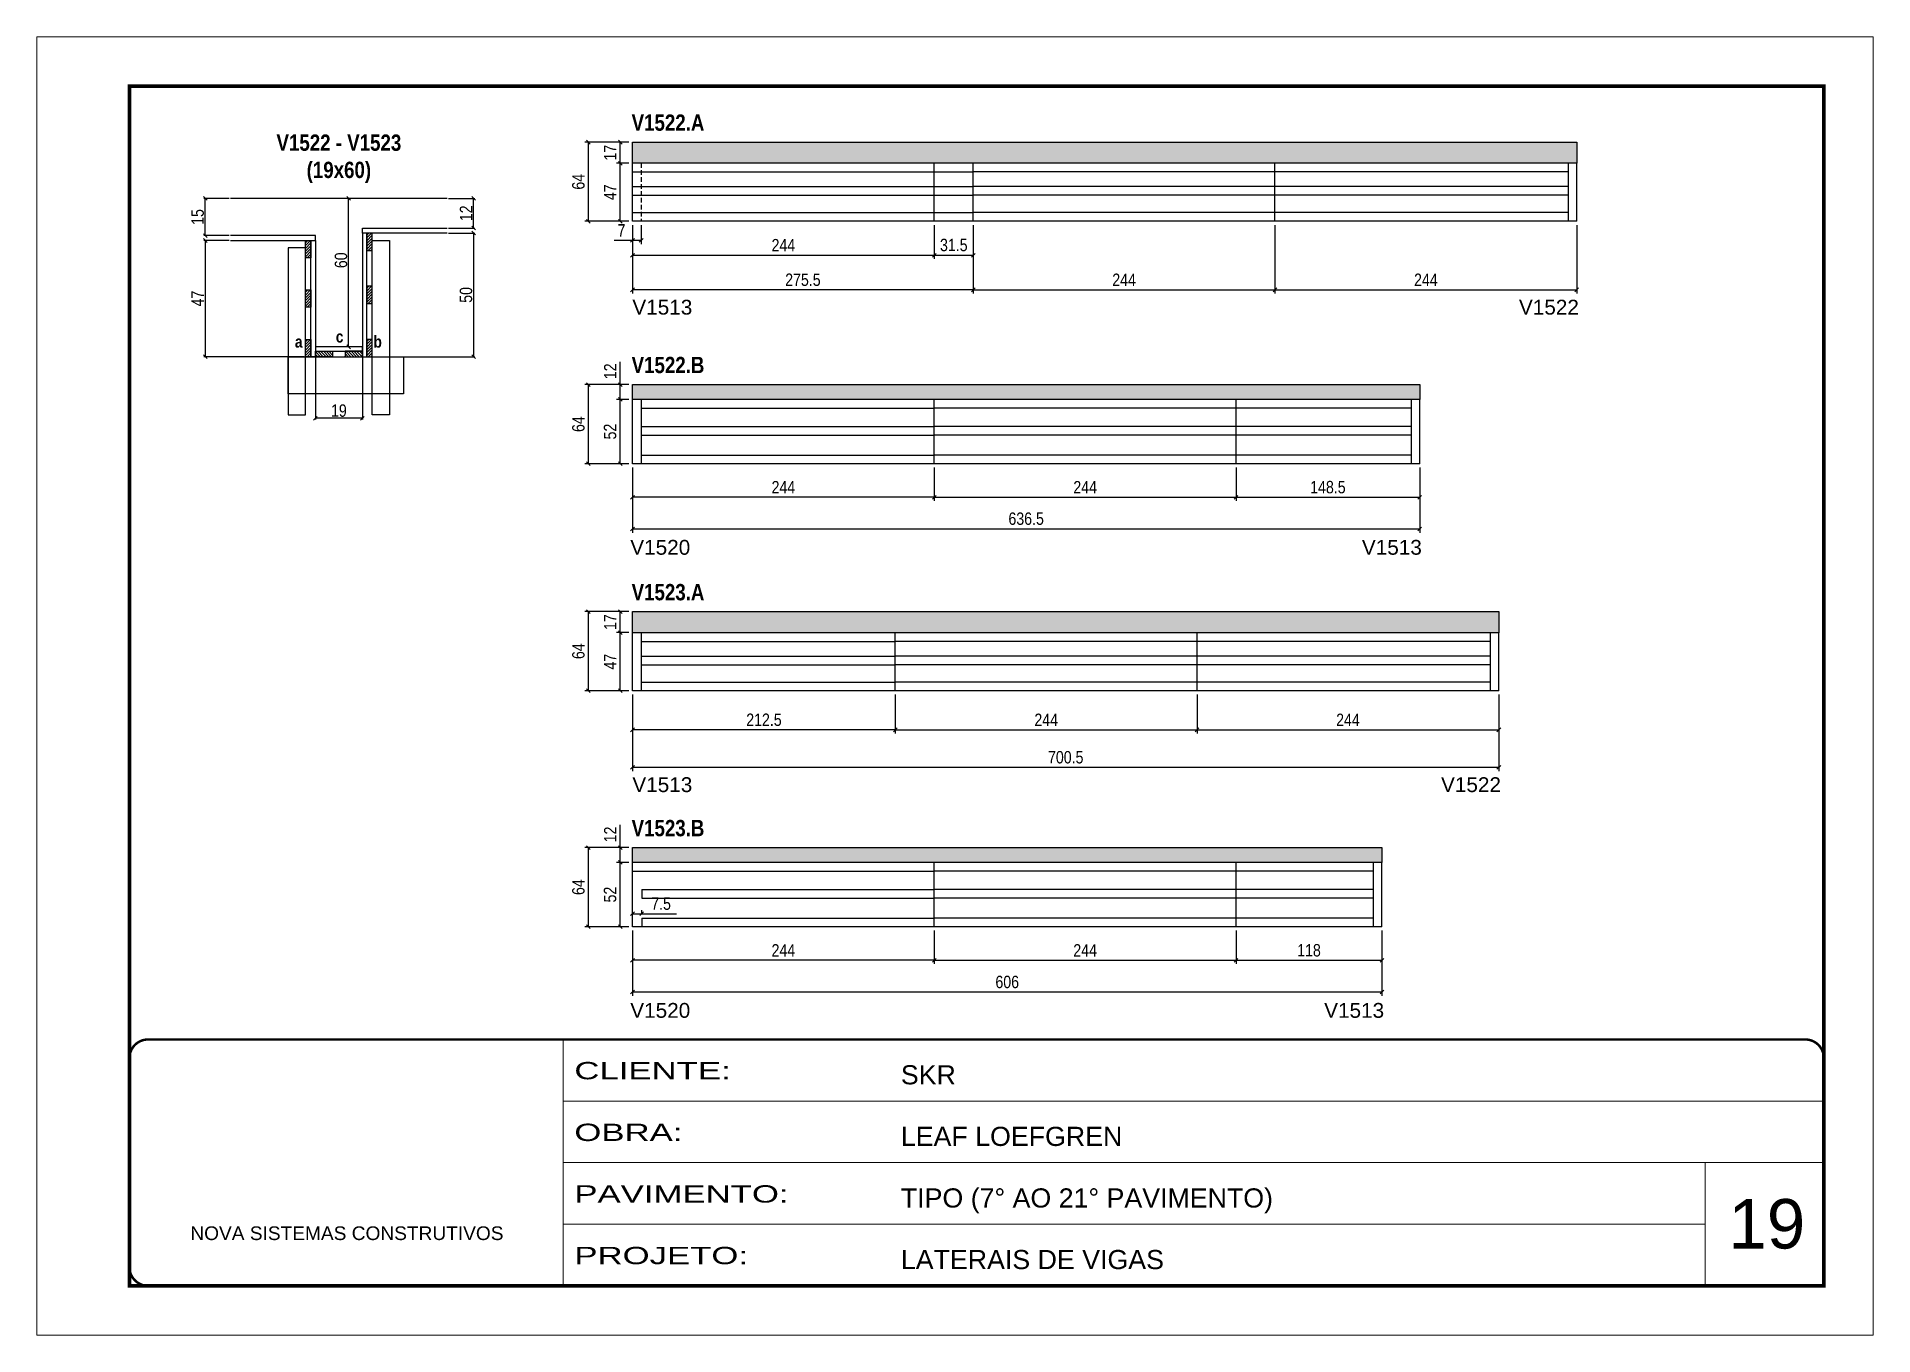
# Model space of a CAD drawing. Extents: x 3309 to 9563, y -2522 to 14608.
# Drawn here: x 6493 to 7978, y 8964 to 10014 of the extents above; entities that cross this region are included whole.
import ezdxf

# ---------------------------------------------------------------- set-up
doc = ezdxf.new("R2010")
doc.units = 0
for name, pattern in [('CONTINUO', [0]), ('DASHED', [0.75, 0.5, -0.25]), ('HIDDEN', [0.375, 0.25, -0.125])]:
    doc.linetypes.add(name, pattern=pattern)
for name, color, linetype in [('5', 5, 'Continuous'), ('COTA', 241, 'Continuous'), ('detalhes', 4, 'Continuous'), ('NOMENCLATURA', 7, 'Continuous'), ('Painéis', 200, 'Continuous'), ('SARR_2.2x7', 40, 'Continuous'), ('SARR_3.5x7', 81, 'Continuous')]:
    doc.layers.add(name, color=color, linetype=linetype)
for name, color, linetype, lineweight in [('CARIMBO', 255, 'Continuous', 9), ('CONCRETO', 251, 'Continuous', 25), ('Folhas', 255, 'Continuous', 9), ('SARRAFO DE PRESSAO', 251, 'DASHED', 9)]:
    doc.layers.add(name, color=color, linetype=linetype, lineweight=lineweight)
doc.styles.add('ARIAL', font='arial.ttf')
doc.styles.add('COTA TECNICA', font='techl___.ttf', dxfattribs={"height": 10})
doc.styles.add('COTA TECNICA 2X', font='techl___.ttf', dxfattribs={"height": 10})
doc.styles.get("Standard").update_dxf_attribs({"font": 'arial.ttf'})
doc.styles.add('TECNICA', font='techb___.ttf', dxfattribs={"height": 10})
doc.styles.add('Tecnologia', font='')
doc.styles.get('Tecnologia').set_extended_font_data('Forgotten Futurist')
doc.dimstyles.new('PAINEL', dxfattribs={"dimtxt": 10, "dimasz": 3, "dimexe": 3, "dimexo": 3, "dimgap": 3, "dimtad": 1, "dimdec": 1, "dimzin": 12, "dimdsep": 46, "dimtxsty": 'COTA TECNICA', "dimblk1": 'OBLIQUE', "dimblk2": 'OBLIQUE', "dimsah": 1, "dimcen": 0.9, "dimclrd": 4, "dimclre": 4, "dimclrt": 240, "dimadec": 1, "dimazin": 3, "dimtfac": 1, "dimtdec": 1, "dimtmove": 0, "dimatfit": 3, "dimfxl": 1, "dimtolj": 1, "dimtzin": 12, "dimarcsym": 0})
doc.dimstyles.new('SECAO', dxfattribs={"dimscale": 0.333333, "dimtxt": 5, "dimasz": 9, "dimexe": 3, "dimexo": 3, "dimgap": 3, "dimtad": 1, "dimdec": 1, "dimlfac": 0.5, "dimzin": 12, "dimdsep": 46, "dimtxsty": 'COTA TECNICA 2X', "dimblk1": 'OBLIQUE', "dimblk2": 'OBLIQUE', "dimsah": 1, "dimcen": 0.9, "dimclrd": 4, "dimclre": 4, "dimclrt": 240, "dimadec": 1, "dimazin": 3, "dimtfac": 1, "dimtdec": 1, "dimtmove": 0, "dimatfit": 3, "dimfxl": 1, "dimtolj": 1, "dimtzin": 12, "dimarcsym": 0})
pattern_1 = [(135, (39953.6903, -113757.353), (-1.122532015, -1.122532015), [])]
pattern_2 = [(45, (-116802.018, -23466.7219), (-1.122532015, 1.122532015), [])]

msp = doc.modelspace()

# ---------------------------------------------------------------- texts
at = {"layer": '5', "linetype": 'Continuous'}
for s, p in [('V1513', (6974.49, 9788.88)), ('V1522', (7691.38, 9788.88)), ('V1520', (6972.81, 9594.7)), ('V1513', (7564.39, 9594.7)), ('V1513', (6974.49, 9402.79)), ('V1522', (7628.38, 9402.79)), ('V1520', (6972.81, 9220.25)), ('V1513', (7533.89, 9220.25))]:
    msp.add_text(s, height=12, rotation=0.00004, dxfattribs=at).set_placement(p)
at = {"layer": 'CARIMBO', "style": 'ARIAL'}
msp.add_text('19', height=40, dxfattribs=at).set_placement((7860.73, 9033.7))
at = {"layer": 'detalhes', "style": 'TECNICA'}
for s, p in [('c', (6734.7, 9766.29)), ('b', (6765.19, 9762.17)), ('a', (6701.63, 9762.18))]:
    msp.add_text(s, height=9.6, dxfattribs=at).set_placement(p)
at = {"layer": 'NOMENCLATURA', "style": 'TECNICA'}
for s, p in [('V1522.A', (6973.89, 9937.5)), ('V1522.B', (6973.89, 9741.52)), ('V1523.A', (6973.89, 9557.85)), ('V1523.B', (6973.89, 9367.06))]:
    msp.add_text(s, height=13.2, dxfattribs=at).set_placement(p)
at = {"layer": 'NOMENCLATURA', "insert": (6737.18, 9934.51), "char_height": 13.2, "attachment_point": 2, "style": 'TECNICA'}
msp.add_mtext_dynamic_manual_height_columns('V1522 - V1523\\P(19x60)', width=300.2766, gutter_width=1, heights=[0], dxfattribs=at)

# ---------------------------------------------------------------- blocks, each defined once
blk = doc.blocks.new('9999999999')
at = {"color": 30, "linetype": 'CONTINUO'}
for p, q in [((98564.6, 34230.2), (98564.6, 34429.4)), ((98564.6, 34379.6), (99584, 34379.6)), ((98564.6, 34329.8), (99488, 34329.8)), ((99584, 34329.8), (99488, 34329.8)), ((99488, 34329.8), (99488, 34230.2)), ((98564.6, 34280), (99488, 34280))]:
    blk.add_line(p, q, dxfattribs=at)
at = {"color": 30, "linetype": 'CONTINUO', "const_width": 2}
blk.add_lwpolyline([(99584, 34230.2), (99584, 34414.4, 0.414214), (99569, 34429.4), (98229, 34429.4, 0.414214), (98214, 34414.4), (98214, 34245.2, 0.414214), (98229, 34230.2), (99584, 34230.2)], format="xyb", dxfattribs=at)
at = {"layer": 'Folhas'}
blk.add_lwpolyline([(98139, 34190.2), (99624, 34190.2), (99624, 35240.2), (98139, 35240.2)], close=True, dxfattribs=at)
at = {"layer": 'Folhas', "color": 30, "const_width": 3}
blk.add_lwpolyline([(98214, 34230.2), (99584, 34230.2), (99584, 35200.2), (98214, 35200.2)], close=True, dxfattribs=at)
at = {"color": 7, "linetype": 'Continuous', "ltscale": 5, "style": 'ARIAL'}
for s, height, p in [('SKR', 15.48, (98837.7, 34393.1)), ('LEAF LOEFGREN', 15.483, (98837.7, 34343.3)), ('TIPO (7° AO 21° PAVIMENTO)', 15.483, (98837.7, 34293.5)), ('NOVA SISTEMAS CONSTRUTIVOS', 11.059, (98263.2, 34267.2)), ('LATERAIS DE VIGAS', 15.483, (98837.7, 34243.7))]:
    blk.add_text(s, height=height, dxfattribs=at).set_placement(p)
at = {"layer": 'Folhas', "color": 7, "style": 'Tecnologia', "width": 1.5}
for s, p in [('CLIENTE:', (98573.7, 34397.2)), ('OBRA:', (98573.7, 34347.3)), ('PAVIMENTO:', (98573.7, 34297.5)), ('PROJETO:', (98573.7, 34247.7))]:
    blk.add_text(s, height=14, dxfattribs=at).set_placement(p)
blk = doc.blocks.new('_Oblique')
at = {"color": 0, "linetype": 'ByBlock', "lineweight": -2}
blk.add_line((-0.5, -0.5), (0.5, 0.5), dxfattribs=at)
blk = doc.blocks.new('*D2054')
at = {"layer": 'COTA', "color": 4, "lineweight": -2, "transparency": 16777216}
for p, q in [((6718.2, 9753.8), (6718.2, 9704.1)), ((6756.2, 9753.8), (6756.2, 9704.1)), ((6756.2, 9705.1), (6718.2, 9705.1))]:
    blk.add_line(p, q, dxfattribs=at)
at = {"layer": 'Defpoints', "color": 0, "transparency": 16777216}
for p in [(6718.2, 9754.8), (6756.2, 9754.8), (6718.2, 9705.1)]:
    blk.add_point(p, dxfattribs=at)
at = {"layer": 'COTA', "color": 4, "lineweight": -2, "transparency": 16777216, "xscale": 3, "yscale": 3, "zscale": 3, "rotation": 180}
blk.add_blockref('_Oblique', (6718.2, 9705.1), dxfattribs=at)
at = {"layer": 'COTA', "color": 4, "lineweight": -2, "transparency": 16777216, "xscale": 3, "yscale": 3, "zscale": 3}
blk.add_blockref('_Oblique', (6756.2, 9705.1), dxfattribs=at)
at = {"layer": 'COTA', "color": 240, "transparency": 16777216, "insert": (6737.2, 9711.2), "char_height": 10, "attachment_point": 5, "style": 'COTA TECNICA 2X'}
blk.add_mtext('\\A1;19', dxfattribs=at)
blk = doc.blocks.new('*D2055')
at = {"layer": 'COTA', "color": 4, "lineweight": -2, "transparency": 16777216}
for p, q in [((6648.5, 9848.8), (6628.1, 9848.8)), ((6629.1, 9848.8), (6629.1, 9754.8)), ((6709.2, 9754.8), (6628.1, 9754.8))]:
    blk.add_line(p, q, dxfattribs=at)
at = {"layer": 'Defpoints', "color": 0, "transparency": 16777216}
for p in [(6649.5, 9848.8), (6629.1, 9754.8), (6710.2, 9754.8, 0)]:
    blk.add_point(p, dxfattribs=at)
at = {"layer": 'COTA', "color": 4, "lineweight": -2, "transparency": 16777216, "xscale": 3, "yscale": 3, "zscale": 3}
for p, rotation in [((6629.1, 9848.8), 90), ((6629.1, 9754.8), 270)]:
    blk.add_blockref('_Oblique', p, dxfattribs=dict(at, rotation=rotation))
at = {"layer": 'COTA', "color": 240, "transparency": 16777216, "insert": (6623, 9801.8), "char_height": 10, "attachment_point": 5, "rotation": 90, "style": 'COTA TECNICA 2X'}
blk.add_mtext('\\A1;47', dxfattribs=at)
blk = doc.blocks.new('*D2056')
at = {"layer": 'COTA', "color": 4, "lineweight": -2, "transparency": 16777216}
for p, q in [((6825.9, 9854.8), (6847.1, 9854.8)), ((6846.1, 9854.8), (6846.1, 9754.8)), ((6765.2, 9754.8), (6847.1, 9754.8))]:
    blk.add_line(p, q, dxfattribs=at)
at = {"layer": 'Defpoints', "color": 0, "transparency": 16777216}
for p in [(6824.9, 9854.8), (6764.2, 9754.8, 0), (6846.1, 9754.8)]:
    blk.add_point(p, dxfattribs=at)
at = {"layer": 'COTA', "color": 4, "lineweight": -2, "transparency": 16777216, "xscale": 3, "yscale": 3, "zscale": 3}
for p, rotation in [((6846.1, 9854.8), 90), ((6846.1, 9754.8), 270)]:
    blk.add_blockref('_Oblique', p, dxfattribs=dict(at, rotation=rotation))
at = {"layer": 'COTA', "color": 240, "transparency": 16777216, "insert": (6840, 9804.8), "char_height": 10, "attachment_point": 5, "rotation": 90, "style": 'COTA TECNICA 2X'}
blk.add_mtext('\\A1;50', dxfattribs=at)
blk = doc.blocks.new('*D2057')
at = {"layer": 'COTA', "color": 4, "lineweight": -2, "transparency": 16777216}
for p, q in [((6755.2, 9882.8), (6744, 9882.8)), ((6745, 9762.8), (6745, 9882.8)), ((6755.2, 9762.8), (6744, 9762.8))]:
    blk.add_line(p, q, dxfattribs=at)
at = {"layer": 'Defpoints', "color": 0, "transparency": 16777216}
for p in [(6745, 9882.8), (6756.2, 9882.8), (6756.2, 9762.8)]:
    blk.add_point(p, dxfattribs=at)
at = {"layer": 'COTA', "color": 4, "lineweight": -2, "transparency": 16777216, "xscale": 3, "yscale": 3, "zscale": 3}
for p, rotation in [((6745, 9882.8), 90), ((6745, 9762.8), 270)]:
    blk.add_blockref('_Oblique', p, dxfattribs=dict(at, rotation=rotation))
at = {"layer": 'COTA', "color": 240, "transparency": 16777216, "insert": (6738.9, 9832.8), "char_height": 10, "attachment_point": 5, "rotation": 90, "style": 'COTA TECNICA 2X'}
blk.add_mtext('\\A1;60', dxfattribs=at)
blk = doc.blocks.new('*D2058')
at = {"layer": 'COTA', "color": 4, "lineweight": -2, "transparency": 16777216}
for p, q in [((6825.9, 9882.8), (6847.1, 9882.8)), ((6846.1, 9858.8), (6846.1, 9882.8)), ((6825.9, 9858.8), (6847.1, 9858.8))]:
    blk.add_line(p, q, dxfattribs=at)
at = {"layer": 'Defpoints', "color": 0, "transparency": 16777216}
for p in [(6824.9, 9882.8), (6846.1, 9882.8), (6824.9, 9858.8)]:
    blk.add_point(p, dxfattribs=at)
at = {"layer": 'COTA', "color": 4, "lineweight": -2, "transparency": 16777216, "xscale": 3, "yscale": 3, "zscale": 3}
for p, rotation in [((6846.1, 9882.8), 90), ((6846.1, 9858.8), 270)]:
    blk.add_blockref('_Oblique', p, dxfattribs=dict(at, rotation=rotation))
at = {"layer": 'COTA', "color": 240, "transparency": 16777216, "insert": (6840, 9870.8), "char_height": 10, "attachment_point": 5, "rotation": 90, "style": 'COTA TECNICA 2X'}
blk.add_mtext('\\A1;12', dxfattribs=at)
blk = doc.blocks.new('*D2059')
at = {"layer": 'COTA', "color": 4, "lineweight": -2, "transparency": 16777216}
for p, q in [((6648.5, 9882.8), (6628.1, 9882.8)), ((6629.1, 9852.8), (6629.1, 9882.8)), ((6648.5, 9852.8), (6628.1, 9852.8))]:
    blk.add_line(p, q, dxfattribs=at)
at = {"layer": 'Defpoints', "color": 0, "transparency": 16777216}
for p in [(6629.1, 9882.8), (6649.5, 9882.8), (6649.5, 9852.8)]:
    blk.add_point(p, dxfattribs=at)
at = {"layer": 'COTA', "color": 4, "lineweight": -2, "transparency": 16777216, "xscale": 3, "yscale": 3, "zscale": 3}
for p, rotation in [((6629.1, 9882.8), 90), ((6629.1, 9852.8), 270)]:
    blk.add_blockref('_Oblique', p, dxfattribs=dict(at, rotation=rotation))
at = {"layer": 'COTA', "color": 240, "transparency": 16777216, "insert": (6623, 9867.8), "char_height": 10, "attachment_point": 5, "rotation": 90, "style": 'COTA TECNICA 2X'}
blk.add_mtext('\\A1;15', dxfattribs=at)
blk = doc.blocks.new('*D2060')
at = {"layer": 'COTA', "color": 4, "linetype": 'ByBlock', "lineweight": -2, "transparency": 16777216}
for p, q in [((6974.6, 9861.3), (6974.6, 9805.9)), ((7250.1, 9861.3), (7250.1, 9805.9)), ((7250.1, 9808.9), (6974.6, 9808.9))]:
    blk.add_line(p, q, dxfattribs=at)
at = {"layer": 'Defpoints', "color": 0, "linetype": 'ByBlock', "transparency": 16777216}
for p in [(6974.6, 9864.3), (7250.1, 9864.3), (6974.6, 9808.9)]:
    blk.add_point(p, dxfattribs=at)
at = {"layer": 'COTA', "color": 4, "linetype": 'ByBlock', "lineweight": -2, "transparency": 16777216, "xscale": 3, "yscale": 3, "zscale": 3, "rotation": 180}
blk.add_blockref('_Oblique', (6974.6, 9808.9), dxfattribs=at)
at = {"layer": 'COTA', "color": 4, "linetype": 'ByBlock', "lineweight": -2, "transparency": 16777216, "xscale": 3, "yscale": 3, "zscale": 3}
blk.add_blockref('_Oblique', (7250.1, 9808.9), dxfattribs=at)
at = {"layer": 'COTA', "color": 240, "linetype": 'ByBlock', "transparency": 16777216, "insert": (7112.4, 9817), "char_height": 10, "attachment_point": 5, "style": 'COTA TECNICA'}
blk.add_mtext('\\A1;275.5', dxfattribs=at)
blk = doc.blocks.new('*D2061')
at = {"layer": 'COTA', "color": 4, "lineweight": -2, "transparency": 16777216}
for p, q in [((7250.1, 9861.3), (7250.1, 9805.9)), ((7494.1, 9861.3), (7494.1, 9805.9)), ((7250.1, 9808.9), (7494.1, 9808.9))]:
    blk.add_line(p, q, dxfattribs=at)
at = {"layer": 'Defpoints', "color": 0, "transparency": 16777216}
for p in [(7250.1, 9864.3, 0), (7494.1, 9864.3, 0), (7494.1, 9808.9)]:
    blk.add_point(p, dxfattribs=at)
at = {"layer": 'COTA', "color": 4, "lineweight": -2, "transparency": 16777216, "xscale": 3, "yscale": 3, "zscale": 3, "rotation": 180}
blk.add_blockref('_Oblique', (7250.1, 9808.9), dxfattribs=at)
at = {"layer": 'COTA', "color": 4, "lineweight": -2, "transparency": 16777216, "xscale": 3, "yscale": 3, "zscale": 3}
blk.add_blockref('_Oblique', (7494.1, 9808.9), dxfattribs=at)
at = {"layer": 'COTA', "color": 240, "transparency": 16777216, "insert": (7372.1, 9817), "char_height": 10, "attachment_point": 5, "style": 'COTA TECNICA'}
blk.add_mtext('\\A1;244', dxfattribs=at)
blk = doc.blocks.new('*D2062')
at = {"layer": 'COTA', "color": 4, "lineweight": -2, "transparency": 16777216}
for p, q in [((7494.1, 9861.3), (7494.1, 9805.9)), ((7738.1, 9861.3), (7738.1, 9805.9)), ((7494.1, 9808.9), (7738.1, 9808.9))]:
    blk.add_line(p, q, dxfattribs=at)
at = {"layer": 'Defpoints', "color": 0, "transparency": 16777216}
for p in [(7494.1, 9864.3, 0), (7738.1, 9864.3, 0), (7738.1, 9808.9)]:
    blk.add_point(p, dxfattribs=at)
at = {"layer": 'COTA', "color": 4, "lineweight": -2, "transparency": 16777216, "xscale": 3, "yscale": 3, "zscale": 3, "rotation": 180}
blk.add_blockref('_Oblique', (7494.1, 9808.9), dxfattribs=at)
at = {"layer": 'COTA', "color": 4, "lineweight": -2, "transparency": 16777216, "xscale": 3, "yscale": 3, "zscale": 3}
blk.add_blockref('_Oblique', (7738.1, 9808.9), dxfattribs=at)
at = {"layer": 'COTA', "color": 240, "transparency": 16777216, "insert": (7616.1, 9817), "char_height": 10, "attachment_point": 5, "style": 'COTA TECNICA'}
blk.add_mtext('\\A1;244', dxfattribs=at)
blk = doc.blocks.new('*D2065')
at = {"layer": 'COTA', "color": 4, "lineweight": -2, "transparency": 16777216}
for p, q in [((6971.6, 9911.3), (6961.7, 9911.3)), ((6964.7, 9864.3), (6964.7, 9911.3)), ((6971.6, 9864.3), (6961.7, 9864.3))]:
    blk.add_line(p, q, dxfattribs=at)
at = {"layer": 'Defpoints', "color": 0, "transparency": 16777216}
for p in [(6964.7, 9911.3), (6974.6, 9911.3), (6974.6, 9864.3)]:
    blk.add_point(p, dxfattribs=at)
at = {"layer": 'COTA', "color": 4, "lineweight": -2, "transparency": 16777216, "xscale": 3, "yscale": 3, "zscale": 3}
for p, rotation in [((6964.7, 9911.3), 90), ((6964.7, 9864.3), 270)]:
    blk.add_blockref('_Oblique', p, dxfattribs=dict(at, rotation=rotation))
at = {"layer": 'COTA', "color": 240, "transparency": 16777216, "insert": (6956.6, 9887.8), "char_height": 10, "attachment_point": 5, "rotation": 90, "style": 'COTA TECNICA'}
blk.add_mtext('\\A1;47', dxfattribs=at)
blk = doc.blocks.new('*D2066')
at = {"layer": 'COTA', "color": 4, "lineweight": -2, "transparency": 16777216}
for p, q in [((6971.6, 9928.3), (6961.7, 9928.3)), ((6964.7, 9911.3), (6964.7, 9928.3)), ((6971.6, 9911.3), (6961.7, 9911.3))]:
    blk.add_line(p, q, dxfattribs=at)
at = {"layer": 'Defpoints', "color": 0, "transparency": 16777216}
for p in [(6964.7, 9928.3), (6974.6, 9928.3), (6974.6, 9911.3)]:
    blk.add_point(p, dxfattribs=at)
at = {"layer": 'COTA', "color": 4, "lineweight": -2, "transparency": 16777216, "xscale": 3, "yscale": 3, "zscale": 3}
for p, rotation in [((6964.7, 9928.3), 90), ((6964.7, 9911.3), 270)]:
    blk.add_blockref('_Oblique', p, dxfattribs=dict(at, rotation=rotation))
at = {"layer": 'COTA', "color": 240, "transparency": 16777216, "insert": (6956.6, 9919.8), "char_height": 10, "attachment_point": 5, "rotation": 90, "style": 'COTA TECNICA'}
blk.add_mtext('\\A1;17', dxfattribs=at)
blk = doc.blocks.new('*D2067')
at = {"layer": 'COTA', "color": 4, "lineweight": -2, "transparency": 16777216}
for p, q in [((6971.6, 9928.3), (6936, 9928.3)), ((6939, 9864.3), (6939, 9928.3)), ((6971.6, 9864.3), (6936, 9864.3))]:
    blk.add_line(p, q, dxfattribs=at)
at = {"layer": 'Defpoints', "color": 0, "transparency": 16777216}
for p in [(6939, 9928.3), (6974.6, 9928.3), (6974.6, 9864.3)]:
    blk.add_point(p, dxfattribs=at)
at = {"layer": 'COTA', "color": 4, "lineweight": -2, "transparency": 16777216, "xscale": 3, "yscale": 3, "zscale": 3}
for p, rotation in [((6939, 9928.3), 90), ((6939, 9864.3), 270)]:
    blk.add_blockref('_Oblique', p, dxfattribs=dict(at, rotation=rotation))
at = {"layer": 'COTA', "color": 240, "transparency": 16777216, "insert": (6930.9, 9896.3), "char_height": 10, "attachment_point": 5, "rotation": 90, "style": 'COTA TECNICA'}
blk.add_mtext('\\A1;64', dxfattribs=at)
blk = doc.blocks.new('*D2063')
at = {"layer": 'COTA', "color": 4, "lineweight": -2, "transparency": 16777216}
for p, q in [((6974.6, 9861.3), (6974.6, 9833.9)), ((7218.6, 9861.3), (7218.6, 9833.9)), ((6974.6, 9836.9), (7218.6, 9836.9))]:
    blk.add_line(p, q, dxfattribs=at)
at = {"layer": 'Defpoints', "color": 0, "transparency": 16777216}
for p in [(6974.6, 9864.3, 0), (7218.6, 9864.3, 0), (7218.6, 9836.9)]:
    blk.add_point(p, dxfattribs=at)
at = {"layer": 'COTA', "color": 4, "lineweight": -2, "transparency": 16777216, "xscale": 3, "yscale": 3, "zscale": 3, "rotation": 180}
blk.add_blockref('_Oblique', (6974.6, 9836.9), dxfattribs=at)
at = {"layer": 'COTA', "color": 4, "lineweight": -2, "transparency": 16777216, "xscale": 3, "yscale": 3, "zscale": 3}
blk.add_blockref('_Oblique', (7218.6, 9836.9), dxfattribs=at)
at = {"layer": 'COTA', "color": 240, "transparency": 16777216, "insert": (7096.6, 9845), "char_height": 10, "attachment_point": 5, "style": 'COTA TECNICA'}
blk.add_mtext('\\A1;244', dxfattribs=at)
blk = doc.blocks.new('*D2064')
at = {"layer": 'COTA', "color": 4, "lineweight": -2, "transparency": 16777216}
for p, q in [((7218.6, 9861.3), (7218.6, 9833.9)), ((7250.1, 9861.3), (7250.1, 9833.9)), ((7218.6, 9836.9), (7250.1, 9836.9))]:
    blk.add_line(p, q, dxfattribs=at)
at = {"layer": 'Defpoints', "color": 0, "transparency": 16777216}
for p in [(7218.6, 9864.3, 0), (7250.1, 9864.3, 0), (7250.1, 9836.9)]:
    blk.add_point(p, dxfattribs=at)
at = {"layer": 'COTA', "color": 4, "lineweight": -2, "transparency": 16777216, "xscale": 3, "yscale": 3, "zscale": 3, "rotation": 180}
blk.add_blockref('_Oblique', (7218.6, 9836.9), dxfattribs=at)
at = {"layer": 'COTA', "color": 4, "lineweight": -2, "transparency": 16777216, "xscale": 3, "yscale": 3, "zscale": 3}
blk.add_blockref('_Oblique', (7250.1, 9836.9), dxfattribs=at)
at = {"layer": 'COTA', "color": 240, "transparency": 16777216, "insert": (7234.4, 9845.1), "char_height": 10, "attachment_point": 5, "style": 'COTA TECNICA'}
blk.add_mtext('\\A1;31.5', dxfattribs=at)
blk = doc.blocks.new('*D2069')
at = {"layer": 'COTA', "color": 4, "linetype": 'ByBlock', "lineweight": -2, "transparency": 16777216}
for p, q in [((6974.6, 9665.3), (6974.6, 9638.2)), ((7218.6, 9665.3), (7218.6, 9638.2)), ((7218.6, 9641.2), (6974.6, 9641.2))]:
    blk.add_line(p, q, dxfattribs=at)
at = {"layer": 'Defpoints', "color": 0, "linetype": 'ByBlock', "transparency": 16777216}
for p in [(6974.6, 9668.3), (7218.6, 9668.3), (6974.6, 9641.2)]:
    blk.add_point(p, dxfattribs=at)
at = {"layer": 'COTA', "color": 4, "linetype": 'ByBlock', "lineweight": -2, "transparency": 16777216, "xscale": 3, "yscale": 3, "zscale": 3, "rotation": 180}
blk.add_blockref('_Oblique', (6974.6, 9641.2), dxfattribs=at)
at = {"layer": 'COTA', "color": 4, "linetype": 'ByBlock', "lineweight": -2, "transparency": 16777216, "xscale": 3, "yscale": 3, "zscale": 3}
blk.add_blockref('_Oblique', (7218.6, 9641.2), dxfattribs=at)
at = {"layer": 'COTA', "color": 240, "linetype": 'ByBlock', "transparency": 16777216, "insert": (7096.6, 9649.3), "char_height": 10, "attachment_point": 5, "style": 'COTA TECNICA'}
blk.add_mtext('\\A1;244', dxfattribs=at)
blk = doc.blocks.new('*D2070')
at = {"layer": 'COTA', "color": 4, "lineweight": -2, "transparency": 16777216}
for p, q in [((7218.6, 9665.3), (7218.6, 9638.2)), ((7462.6, 9665.3), (7462.6, 9638.2)), ((7218.6, 9641.2), (7462.6, 9641.2))]:
    blk.add_line(p, q, dxfattribs=at)
at = {"layer": 'Defpoints', "color": 0, "transparency": 16777216}
for p in [(7218.6, 9668.3, 0), (7462.6, 9668.3, 0), (7462.6, 9641.2)]:
    blk.add_point(p, dxfattribs=at)
at = {"layer": 'COTA', "color": 4, "lineweight": -2, "transparency": 16777216, "xscale": 3, "yscale": 3, "zscale": 3, "rotation": 180}
blk.add_blockref('_Oblique', (7218.6, 9641.2), dxfattribs=at)
at = {"layer": 'COTA', "color": 4, "lineweight": -2, "transparency": 16777216, "xscale": 3, "yscale": 3, "zscale": 3}
blk.add_blockref('_Oblique', (7462.6, 9641.2), dxfattribs=at)
at = {"layer": 'COTA', "color": 240, "transparency": 16777216, "insert": (7340.6, 9649.3), "char_height": 10, "attachment_point": 5, "style": 'COTA TECNICA'}
blk.add_mtext('\\A1;244', dxfattribs=at)
blk = doc.blocks.new('*D2071')
at = {"layer": 'COTA', "color": 4, "lineweight": -2, "transparency": 16777216}
for p, q in [((7462.6, 9665.3), (7462.6, 9638.2)), ((7611.1, 9665.3), (7611.1, 9638.2)), ((7462.6, 9641.2), (7611.1, 9641.2))]:
    blk.add_line(p, q, dxfattribs=at)
at = {"layer": 'Defpoints', "color": 0, "transparency": 16777216}
for p in [(7462.6, 9668.3, 0), (7611.1, 9668.3, 0), (7611.1, 9641.2)]:
    blk.add_point(p, dxfattribs=at)
at = {"layer": 'COTA', "color": 4, "lineweight": -2, "transparency": 16777216, "xscale": 3, "yscale": 3, "zscale": 3, "rotation": 180}
blk.add_blockref('_Oblique', (7462.6, 9641.2), dxfattribs=at)
at = {"layer": 'COTA', "color": 4, "lineweight": -2, "transparency": 16777216, "xscale": 3, "yscale": 3, "zscale": 3}
blk.add_blockref('_Oblique', (7611.1, 9641.2), dxfattribs=at)
at = {"layer": 'COTA', "color": 240, "transparency": 16777216, "insert": (7536.9, 9649.3), "char_height": 10, "attachment_point": 5, "style": 'COTA TECNICA'}
blk.add_mtext('\\A1;148.5', dxfattribs=at)
blk = doc.blocks.new('*D2072')
at = {"layer": 'COTA', "color": 4, "lineweight": -2, "transparency": 16777216}
for p, q in [((6974.6, 9665.3), (6974.6, 9612.5)), ((7611.1, 9665.3), (7611.1, 9612.5)), ((7611.1, 9615.5), (6974.6, 9615.5))]:
    blk.add_line(p, q, dxfattribs=at)
at = {"layer": 'Defpoints', "color": 0, "transparency": 16777216}
for p in [(6974.6, 9668.3, 0), (7611.1, 9668.3, 0), (6974.6, 9615.5)]:
    blk.add_point(p, dxfattribs=at)
at = {"layer": 'COTA', "color": 4, "lineweight": -2, "transparency": 16777216, "xscale": 3, "yscale": 3, "zscale": 3, "rotation": 180}
blk.add_blockref('_Oblique', (6974.6, 9615.5), dxfattribs=at)
at = {"layer": 'COTA', "color": 4, "lineweight": -2, "transparency": 16777216, "xscale": 3, "yscale": 3, "zscale": 3}
blk.add_blockref('_Oblique', (7611.1, 9615.5), dxfattribs=at)
at = {"layer": 'COTA', "color": 240, "transparency": 16777216, "insert": (7292.9, 9623.8), "char_height": 10, "attachment_point": 5, "style": 'COTA TECNICA'}
blk.add_mtext('\\A1;636.5', dxfattribs=at)
blk = doc.blocks.new('*D2073')
at = {"layer": 'COTA', "color": 4, "lineweight": -2, "transparency": 16777216}
for p, q in [((6971.6, 9720.3), (6961.7, 9720.3)), ((6964.7, 9668.3), (6964.7, 9720.3)), ((6971.6, 9668.3), (6961.7, 9668.3))]:
    blk.add_line(p, q, dxfattribs=at)
at = {"layer": 'Defpoints', "color": 0, "transparency": 16777216}
for p in [(6964.7, 9720.3), (6974.6, 9720.3), (6974.6, 9668.3)]:
    blk.add_point(p, dxfattribs=at)
at = {"layer": 'COTA', "color": 4, "lineweight": -2, "transparency": 16777216, "xscale": 3, "yscale": 3, "zscale": 3}
for p, rotation in [((6964.7, 9720.3), 90), ((6964.7, 9668.3), 270)]:
    blk.add_blockref('_Oblique', p, dxfattribs=dict(at, rotation=rotation))
at = {"layer": 'COTA', "color": 240, "transparency": 16777216, "insert": (6956.5, 9694.3), "char_height": 10, "attachment_point": 5, "rotation": 90, "style": 'COTA TECNICA'}
blk.add_mtext('\\A1;52', dxfattribs=at)
blk = doc.blocks.new('*D2074')
at = {"layer": 'COTA', "color": 4, "lineweight": -2, "transparency": 16777216}
for p, q in [((6964.7, 9732.3), (6964.7, 9750.6)), ((6971.6, 9732.3), (6961.7, 9732.3)), ((6964.7, 9720.3), (6964.7, 9732.3)), ((6971.6, 9720.3), (6961.7, 9720.3))]:
    blk.add_line(p, q, dxfattribs=at)
at = {"layer": 'Defpoints', "color": 0, "transparency": 16777216}
for p in [(6964.7, 9732.3), (6974.6, 9732.3), (6974.6, 9720.3)]:
    blk.add_point(p, dxfattribs=at)
at = {"layer": 'COTA', "color": 4, "lineweight": -2, "transparency": 16777216, "xscale": 3, "yscale": 3, "zscale": 3}
for p, rotation in [((6964.7, 9732.3), 90), ((6964.7, 9720.3), 270)]:
    blk.add_blockref('_Oblique', p, dxfattribs=dict(at, rotation=rotation))
at = {"layer": 'COTA', "color": 240, "transparency": 16777216, "insert": (6956.6, 9743), "char_height": 10, "attachment_point": 5, "rotation": 90, "style": 'COTA TECNICA'}
blk.add_mtext('\\A1;12', dxfattribs=at)
blk = doc.blocks.new('*D2075')
at = {"layer": 'COTA', "color": 4, "lineweight": -2, "transparency": 16777216}
for p, q in [((6971.6, 9732.3), (6936, 9732.3)), ((6939, 9668.3), (6939, 9732.3)), ((6971.6, 9668.3), (6936, 9668.3))]:
    blk.add_line(p, q, dxfattribs=at)
at = {"layer": 'Defpoints', "color": 0, "transparency": 16777216}
for p in [(6939, 9732.3), (6974.6, 9732.3), (6974.6, 9668.3)]:
    blk.add_point(p, dxfattribs=at)
at = {"layer": 'COTA', "color": 4, "lineweight": -2, "transparency": 16777216, "xscale": 3, "yscale": 3, "zscale": 3}
for p, rotation in [((6939, 9732.3), 90), ((6939, 9668.3), 270)]:
    blk.add_blockref('_Oblique', p, dxfattribs=dict(at, rotation=rotation))
at = {"layer": 'COTA', "color": 240, "transparency": 16777216, "insert": (6930.9, 9700.3), "char_height": 10, "attachment_point": 5, "rotation": 90, "style": 'COTA TECNICA'}
blk.add_mtext('\\A1;64', dxfattribs=at)
blk = doc.blocks.new('*D2076')
at = {"layer": 'COTA', "color": 4, "linetype": 'ByBlock', "lineweight": -2, "transparency": 16777216}
for p, q in [((6974.6, 9481.7), (6974.6, 9450.1)), ((7187.1, 9481.7), (7187.1, 9450.1)), ((7187.1, 9453.1), (6974.6, 9453.1))]:
    blk.add_line(p, q, dxfattribs=at)
at = {"layer": 'Defpoints', "color": 0, "linetype": 'ByBlock', "transparency": 16777216}
for p in [(6974.6, 9484.7), (7187.1, 9484.7), (6974.6, 9453.1)]:
    blk.add_point(p, dxfattribs=at)
at = {"layer": 'COTA', "color": 4, "linetype": 'ByBlock', "lineweight": -2, "transparency": 16777216, "xscale": 3, "yscale": 3, "zscale": 3, "rotation": 180}
blk.add_blockref('_Oblique', (6974.6, 9453.1), dxfattribs=at)
at = {"layer": 'COTA', "color": 4, "linetype": 'ByBlock', "lineweight": -2, "transparency": 16777216, "xscale": 3, "yscale": 3, "zscale": 3}
blk.add_blockref('_Oblique', (7187.1, 9453.1), dxfattribs=at)
at = {"layer": 'COTA', "color": 240, "linetype": 'ByBlock', "transparency": 16777216, "insert": (7080.9, 9461.2), "char_height": 10, "attachment_point": 5, "style": 'COTA TECNICA'}
blk.add_mtext('\\A1;212.5', dxfattribs=at)
blk = doc.blocks.new('*D2077')
at = {"layer": 'COTA', "color": 4, "lineweight": -2, "transparency": 16777216}
for p, q in [((7187.1, 9481.7), (7187.1, 9450.1)), ((7431.1, 9481.7), (7431.1, 9450.1)), ((7187.1, 9453.1), (7431.1, 9453.1))]:
    blk.add_line(p, q, dxfattribs=at)
at = {"layer": 'Defpoints', "color": 0, "transparency": 16777216}
for p in [(7187.1, 9484.7, 0), (7431.1, 9484.7, 0), (7431.1, 9453.1)]:
    blk.add_point(p, dxfattribs=at)
at = {"layer": 'COTA', "color": 4, "lineweight": -2, "transparency": 16777216, "xscale": 3, "yscale": 3, "zscale": 3, "rotation": 180}
blk.add_blockref('_Oblique', (7187.1, 9453.1), dxfattribs=at)
at = {"layer": 'COTA', "color": 4, "lineweight": -2, "transparency": 16777216, "xscale": 3, "yscale": 3, "zscale": 3}
blk.add_blockref('_Oblique', (7431.1, 9453.1), dxfattribs=at)
at = {"layer": 'COTA', "color": 240, "transparency": 16777216, "insert": (7309.1, 9461.2), "char_height": 10, "attachment_point": 5, "style": 'COTA TECNICA'}
blk.add_mtext('\\A1;244', dxfattribs=at)
blk = doc.blocks.new('*D2078')
at = {"layer": 'COTA', "color": 4, "lineweight": -2, "transparency": 16777216}
for p, q in [((7431.1, 9481.7), (7431.1, 9450.1)), ((7675.1, 9481.7), (7675.1, 9450.1)), ((7431.1, 9453.1), (7675.1, 9453.1))]:
    blk.add_line(p, q, dxfattribs=at)
at = {"layer": 'Defpoints', "color": 0, "transparency": 16777216}
for p in [(7431.1, 9484.7, 0), (7675.1, 9484.7, 0), (7675.1, 9453.1)]:
    blk.add_point(p, dxfattribs=at)
at = {"layer": 'COTA', "color": 4, "lineweight": -2, "transparency": 16777216, "xscale": 3, "yscale": 3, "zscale": 3, "rotation": 180}
blk.add_blockref('_Oblique', (7431.1, 9453.1), dxfattribs=at)
at = {"layer": 'COTA', "color": 4, "lineweight": -2, "transparency": 16777216, "xscale": 3, "yscale": 3, "zscale": 3}
blk.add_blockref('_Oblique', (7675.1, 9453.1), dxfattribs=at)
at = {"layer": 'COTA', "color": 240, "transparency": 16777216, "insert": (7553.1, 9461.2), "char_height": 10, "attachment_point": 5, "style": 'COTA TECNICA'}
blk.add_mtext('\\A1;244', dxfattribs=at)
blk = doc.blocks.new('*D2079')
at = {"layer": 'COTA', "color": 4, "lineweight": -2, "transparency": 16777216}
for p, q in [((6971.6, 9531.7), (6961.7, 9531.7)), ((6964.7, 9484.7), (6964.7, 9531.7)), ((6971.6, 9484.7), (6961.7, 9484.7))]:
    blk.add_line(p, q, dxfattribs=at)
at = {"layer": 'Defpoints', "color": 0, "transparency": 16777216}
for p in [(6964.7, 9531.7), (6974.6, 9531.7), (6974.6, 9484.7)]:
    blk.add_point(p, dxfattribs=at)
at = {"layer": 'COTA', "color": 4, "lineweight": -2, "transparency": 16777216, "xscale": 3, "yscale": 3, "zscale": 3}
for p, rotation in [((6964.7, 9531.7), 90), ((6964.7, 9484.7), 270)]:
    blk.add_blockref('_Oblique', p, dxfattribs=dict(at, rotation=rotation))
at = {"layer": 'COTA', "color": 240, "transparency": 16777216, "insert": (6956.6, 9508.2), "char_height": 10, "attachment_point": 5, "rotation": 90, "style": 'COTA TECNICA'}
blk.add_mtext('\\A1;47', dxfattribs=at)
blk = doc.blocks.new('*D2080')
at = {"layer": 'COTA', "color": 4, "lineweight": -2, "transparency": 16777216}
for p, q in [((6971.6, 9548.7), (6961.7, 9548.7)), ((6964.7, 9531.7), (6964.7, 9548.7)), ((6971.6, 9531.7), (6961.7, 9531.7))]:
    blk.add_line(p, q, dxfattribs=at)
at = {"layer": 'Defpoints', "color": 0, "transparency": 16777216}
for p in [(6964.7, 9548.7), (6974.6, 9548.7), (6974.6, 9531.7)]:
    blk.add_point(p, dxfattribs=at)
at = {"layer": 'COTA', "color": 4, "lineweight": -2, "transparency": 16777216, "xscale": 3, "yscale": 3, "zscale": 3}
for p, rotation in [((6964.7, 9548.7), 90), ((6964.7, 9531.7), 270)]:
    blk.add_blockref('_Oblique', p, dxfattribs=dict(at, rotation=rotation))
at = {"layer": 'COTA', "color": 240, "transparency": 16777216, "insert": (6956.6, 9540.2), "char_height": 10, "attachment_point": 5, "rotation": 90, "style": 'COTA TECNICA'}
blk.add_mtext('\\A1;17', dxfattribs=at)
blk = doc.blocks.new('*D2081')
at = {"layer": 'COTA', "color": 4, "lineweight": -2, "transparency": 16777216}
for p, q in [((6971.6, 9548.7), (6936, 9548.7)), ((6939, 9484.7), (6939, 9548.7)), ((6971.6, 9484.7), (6936, 9484.7))]:
    blk.add_line(p, q, dxfattribs=at)
at = {"layer": 'Defpoints', "color": 0, "transparency": 16777216}
for p in [(6939, 9548.7), (6974.6, 9548.7), (6974.6, 9484.7)]:
    blk.add_point(p, dxfattribs=at)
at = {"layer": 'COTA', "color": 4, "lineweight": -2, "transparency": 16777216, "xscale": 3, "yscale": 3, "zscale": 3}
for p, rotation in [((6939, 9548.7), 90), ((6939, 9484.7), 270)]:
    blk.add_blockref('_Oblique', p, dxfattribs=dict(at, rotation=rotation))
at = {"layer": 'COTA', "color": 240, "transparency": 16777216, "insert": (6930.9, 9516.7), "char_height": 10, "attachment_point": 5, "rotation": 90, "style": 'COTA TECNICA'}
blk.add_mtext('\\A1;64', dxfattribs=at)
blk = doc.blocks.new('*D2082')
at = {"layer": 'COTA', "color": 4, "lineweight": -2, "transparency": 16777216}
for p, q in [((6974.6, 9481.7), (6974.6, 9419.8)), ((7675.1, 9481.7), (7675.1, 9419.8)), ((6974.6, 9422.8), (7675.1, 9422.8))]:
    blk.add_line(p, q, dxfattribs=at)
at = {"layer": 'Defpoints', "color": 0, "transparency": 16777216}
for p in [(6974.6, 9484.7), (7675.1, 9484.7), (7675.1, 9422.8)]:
    blk.add_point(p, dxfattribs=at)
at = {"layer": 'COTA', "color": 4, "lineweight": -2, "transparency": 16777216, "xscale": 3, "yscale": 3, "zscale": 3, "rotation": 180}
blk.add_blockref('_Oblique', (6974.6, 9422.8), dxfattribs=at)
at = {"layer": 'COTA', "color": 4, "lineweight": -2, "transparency": 16777216, "xscale": 3, "yscale": 3, "zscale": 3}
blk.add_blockref('_Oblique', (7675.1, 9422.8), dxfattribs=at)
at = {"layer": 'COTA', "color": 240, "transparency": 16777216, "insert": (7324.9, 9430.9), "char_height": 10, "attachment_point": 5, "style": 'COTA TECNICA'}
blk.add_mtext('\\A1;700.5', dxfattribs=at)
blk = doc.blocks.new('*D2083')
at = {"layer": 'COTA', "color": 4, "linetype": 'ByBlock', "lineweight": -2, "transparency": 16777216}
for p, q in [((6974.6, 9290.9), (6974.6, 9263.8)), ((7218.6, 9290.9), (7218.6, 9263.8)), ((7218.6, 9266.8), (6974.6, 9266.8))]:
    blk.add_line(p, q, dxfattribs=at)
at = {"layer": 'Defpoints', "color": 0, "linetype": 'ByBlock', "transparency": 16777216}
for p in [(6974.6, 9293.9), (7218.6, 9293.9), (6974.6, 9266.8)]:
    blk.add_point(p, dxfattribs=at)
at = {"layer": 'COTA', "color": 4, "linetype": 'ByBlock', "lineweight": -2, "transparency": 16777216, "xscale": 3, "yscale": 3, "zscale": 3, "rotation": 180}
blk.add_blockref('_Oblique', (6974.6, 9266.8), dxfattribs=at)
at = {"layer": 'COTA', "color": 4, "linetype": 'ByBlock', "lineweight": -2, "transparency": 16777216, "xscale": 3, "yscale": 3, "zscale": 3}
blk.add_blockref('_Oblique', (7218.6, 9266.8), dxfattribs=at)
at = {"layer": 'COTA', "color": 240, "linetype": 'ByBlock', "transparency": 16777216, "insert": (7096.6, 9274.8), "char_height": 10, "attachment_point": 5, "style": 'COTA TECNICA'}
blk.add_mtext('\\A1;244', dxfattribs=at)
blk = doc.blocks.new('*D2084')
at = {"layer": 'COTA', "color": 4, "lineweight": -2, "transparency": 16777216}
for p, q in [((7218.6, 9290.9), (7218.6, 9263.8)), ((7462.6, 9290.9), (7462.6, 9263.8)), ((7218.6, 9266.8), (7462.6, 9266.8))]:
    blk.add_line(p, q, dxfattribs=at)
at = {"layer": 'Defpoints', "color": 0, "transparency": 16777216}
for p in [(7218.6, 9293.9, 0), (7462.6, 9293.9, 0), (7462.6, 9266.8)]:
    blk.add_point(p, dxfattribs=at)
at = {"layer": 'COTA', "color": 4, "lineweight": -2, "transparency": 16777216, "xscale": 3, "yscale": 3, "zscale": 3, "rotation": 180}
blk.add_blockref('_Oblique', (7218.6, 9266.8), dxfattribs=at)
at = {"layer": 'COTA', "color": 4, "lineweight": -2, "transparency": 16777216, "xscale": 3, "yscale": 3, "zscale": 3}
blk.add_blockref('_Oblique', (7462.6, 9266.8), dxfattribs=at)
at = {"layer": 'COTA', "color": 240, "transparency": 16777216, "insert": (7340.6, 9274.8), "char_height": 10, "attachment_point": 5, "style": 'COTA TECNICA'}
blk.add_mtext('\\A1;244', dxfattribs=at)
blk = doc.blocks.new('*D2085')
at = {"layer": 'COTA', "color": 4, "lineweight": -2, "transparency": 16777216}
for p, q in [((7462.6, 9290.9), (7462.6, 9263.8)), ((7580.6, 9290.9), (7580.6, 9263.8)), ((7462.6, 9266.8), (7580.6, 9266.8))]:
    blk.add_line(p, q, dxfattribs=at)
at = {"layer": 'Defpoints', "color": 0, "transparency": 16777216}
for p in [(7462.6, 9293.9, 0), (7580.6, 9293.9, 0), (7580.6, 9266.8)]:
    blk.add_point(p, dxfattribs=at)
at = {"layer": 'COTA', "color": 4, "lineweight": -2, "transparency": 16777216, "xscale": 3, "yscale": 3, "zscale": 3, "rotation": 180}
blk.add_blockref('_Oblique', (7462.6, 9266.8), dxfattribs=at)
at = {"layer": 'COTA', "color": 4, "lineweight": -2, "transparency": 16777216, "xscale": 3, "yscale": 3, "zscale": 3}
blk.add_blockref('_Oblique', (7580.6, 9266.8), dxfattribs=at)
at = {"layer": 'COTA', "color": 240, "transparency": 16777216, "insert": (7521.6, 9274.8), "char_height": 10, "attachment_point": 5, "style": 'COTA TECNICA'}
blk.add_mtext('\\A1;118', dxfattribs=at)
blk = doc.blocks.new('*D2086')
at = {"layer": 'COTA', "color": 4, "lineweight": -2, "transparency": 16777216}
for p, q in [((6974.6, 9290.9), (6974.6, 9238.1)), ((7580.6, 9290.9), (7580.6, 9238.1)), ((7580.6, 9241.1), (6974.6, 9241.1))]:
    blk.add_line(p, q, dxfattribs=at)
at = {"layer": 'Defpoints', "color": 0, "transparency": 16777216}
for p in [(6974.6, 9293.9, 0), (7580.6, 9293.9, 0), (6974.6, 9241.1)]:
    blk.add_point(p, dxfattribs=at)
at = {"layer": 'COTA', "color": 4, "lineweight": -2, "transparency": 16777216, "xscale": 3, "yscale": 3, "zscale": 3, "rotation": 180}
blk.add_blockref('_Oblique', (6974.6, 9241.1), dxfattribs=at)
at = {"layer": 'COTA', "color": 4, "lineweight": -2, "transparency": 16777216, "xscale": 3, "yscale": 3, "zscale": 3}
blk.add_blockref('_Oblique', (7580.6, 9241.1), dxfattribs=at)
at = {"layer": 'COTA', "color": 240, "transparency": 16777216, "insert": (7277.6, 9249.2), "char_height": 10, "attachment_point": 5, "style": 'COTA TECNICA'}
blk.add_mtext('\\A1;606', dxfattribs=at)
blk = doc.blocks.new('*D2087')
at = {"layer": 'COTA', "color": 4, "lineweight": -2, "transparency": 16777216}
for p, q in [((6971.6, 9345.9), (6961.7, 9345.9)), ((6964.7, 9293.9), (6964.7, 9345.9)), ((6971.6, 9293.9), (6961.7, 9293.9))]:
    blk.add_line(p, q, dxfattribs=at)
at = {"layer": 'Defpoints', "color": 0, "transparency": 16777216}
for p in [(6964.7, 9345.9), (6974.6, 9345.9), (6974.6, 9293.9)]:
    blk.add_point(p, dxfattribs=at)
at = {"layer": 'COTA', "color": 4, "lineweight": -2, "transparency": 16777216, "xscale": 3, "yscale": 3, "zscale": 3}
for p, rotation in [((6964.7, 9345.9), 90), ((6964.7, 9293.9), 270)]:
    blk.add_blockref('_Oblique', p, dxfattribs=dict(at, rotation=rotation))
at = {"layer": 'COTA', "color": 240, "transparency": 16777216, "insert": (6956.5, 9319.9), "char_height": 10, "attachment_point": 5, "rotation": 90, "style": 'COTA TECNICA'}
blk.add_mtext('\\A1;52', dxfattribs=at)
blk = doc.blocks.new('*D2088')
at = {"layer": 'COTA', "color": 4, "lineweight": -2, "transparency": 16777216}
for p, q in [((6964.7, 9357.9), (6964.7, 9376.2)), ((6971.6, 9357.9), (6961.7, 9357.9)), ((6964.7, 9345.9), (6964.7, 9357.9)), ((6971.6, 9345.9), (6961.7, 9345.9))]:
    blk.add_line(p, q, dxfattribs=at)
at = {"layer": 'Defpoints', "color": 0, "transparency": 16777216}
for p in [(6964.7, 9357.9), (6974.6, 9357.9), (6974.6, 9345.9)]:
    blk.add_point(p, dxfattribs=at)
at = {"layer": 'COTA', "color": 4, "lineweight": -2, "transparency": 16777216, "xscale": 3, "yscale": 3, "zscale": 3}
for p, rotation in [((6964.7, 9357.9), 90), ((6964.7, 9345.9), 270)]:
    blk.add_blockref('_Oblique', p, dxfattribs=dict(at, rotation=rotation))
at = {"layer": 'COTA', "color": 240, "transparency": 16777216, "insert": (6956.6, 9368.5), "char_height": 10, "attachment_point": 5, "rotation": 90, "style": 'COTA TECNICA'}
blk.add_mtext('\\A1;12', dxfattribs=at)
blk = doc.blocks.new('*D2089')
at = {"layer": 'COTA', "color": 4, "lineweight": -2, "transparency": 16777216}
for p, q in [((6971.6, 9357.9), (6936, 9357.9)), ((6939, 9293.9), (6939, 9357.9)), ((6971.6, 9293.9), (6936, 9293.9))]:
    blk.add_line(p, q, dxfattribs=at)
at = {"layer": 'Defpoints', "color": 0, "transparency": 16777216}
for p in [(6939, 9357.9), (6974.6, 9357.9), (6974.6, 9293.9)]:
    blk.add_point(p, dxfattribs=at)
at = {"layer": 'COTA', "color": 4, "lineweight": -2, "transparency": 16777216, "xscale": 3, "yscale": 3, "zscale": 3}
for p, rotation in [((6939, 9357.9), 90), ((6939, 9293.9), 270)]:
    blk.add_blockref('_Oblique', p, dxfattribs=dict(at, rotation=rotation))
at = {"layer": 'COTA', "color": 240, "transparency": 16777216, "insert": (6930.9, 9325.9), "char_height": 10, "attachment_point": 5, "rotation": 90, "style": 'COTA TECNICA'}
blk.add_mtext('\\A1;64', dxfattribs=at)
blk = doc.blocks.new('*D2090')
at = {"layer": 'COTA', "color": 4, "lineweight": -2, "transparency": 16777216}
for p, q in [((6974.6, 9296.9), (6974.6, 9307.4)), ((6974.6, 9304.4), (6982.1, 9304.4)), ((6982.1, 9303.9), (6982.1, 9307.4)), ((6982.1, 9304.4), (7010.3, 9304.4))]:
    blk.add_line(p, q, dxfattribs=at)
at = {"layer": 'Defpoints', "color": 0, "transparency": 16777216}
for p in [(6982.1, 9304.4), (6982.1, 9300.9), (6974.6, 9293.9)]:
    blk.add_point(p, dxfattribs=at)
at = {"layer": 'COTA', "color": 4, "lineweight": -2, "transparency": 16777216, "xscale": 3, "yscale": 3, "zscale": 3, "rotation": 180}
blk.add_blockref('_Oblique', (6974.6, 9304.4), dxfattribs=at)
at = {"layer": 'COTA', "color": 4, "lineweight": -2, "transparency": 16777216, "xscale": 3, "yscale": 3, "zscale": 3}
blk.add_blockref('_Oblique', (6982.1, 9304.4), dxfattribs=at)
at = {"layer": 'COTA', "color": 240, "transparency": 16777216, "insert": (6997.7, 9312.5), "char_height": 10, "attachment_point": 5, "style": 'COTA TECNICA'}
blk.add_mtext('\\A1;7.5', dxfattribs=at)
blk = doc.blocks.new('*D2631')
at = {"layer": 'COTA', "color": 4, "lineweight": -2, "transparency": 16777216}
for p, q in [((6974.6, 9861.3), (6974.6, 9845.9)), ((6981.6, 9861.3), (6981.6, 9845.9)), ((6974.6, 9848.9), (6959.9, 9848.9)), ((6981.6, 9848.9), (6974.6, 9848.9))]:
    blk.add_line(p, q, dxfattribs=at)
at = {"layer": 'Defpoints', "color": 0, "transparency": 16777216}
for p in [(6974.6, 9864.3), (6981.6, 9864.3), (6974.6, 9848.9)]:
    blk.add_point(p, dxfattribs=at)
at = {"layer": 'COTA', "color": 4, "lineweight": -2, "transparency": 16777216, "xscale": 3, "yscale": 3, "zscale": 3, "rotation": 180}
blk.add_blockref('_Oblique', (6974.6, 9848.9), dxfattribs=at)
at = {"layer": 'COTA', "color": 4, "lineweight": -2, "transparency": 16777216, "xscale": 3, "yscale": 3, "zscale": 3}
blk.add_blockref('_Oblique', (6981.6, 9848.9), dxfattribs=at)
at = {"layer": 'COTA', "color": 240, "transparency": 16777216, "insert": (6965.7, 9857), "char_height": 10, "attachment_point": 5, "style": 'COTA TECNICA'}
blk.add_mtext('\\A1;7', dxfattribs=at)

# ---------------------------------------------------------------- dimensions: what is measured, and where the dimension line sits
at = {"layer": 'COTA'}
for base, p1, p2, dimstyle, picture, middle in [((6939.02, 9928.31), (6974.6, 9864.31), (6974.6, 9928.31), 'PAINEL', '*D2067', (6930.92, 9896.31)), ((6964.65, 9928.31), (6974.6, 9911.31), (6974.6, 9928.31), 'PAINEL', '*D2066', (6956.58, 9919.81)), ((6964.65, 9911.31), (6974.6, 9864.31), (6974.6, 9911.31), 'PAINEL', '*D2065', (6956.58, 9887.81)), ((6629.1, 9882.82), (6649.45, 9852.82), (6649.45, 9882.82), 'SECAO', '*D2059', (6622.99, 9867.82)), ((6846.07, 9882.82), (6824.85, 9858.82), (6824.85, 9882.82), 'SECAO', '*D2058', (6840.01, 9870.82)), ((6629.1, 9754.82, 0), (6649.45, 9848.82), (6710.15, 9754.82), 'SECAO', '*D2055', (6623.03, 9801.82, 0)), ((6846.07, 9754.82, 0), (6824.85, 9854.82), (6764.15, 9754.82), 'SECAO', '*D2056', (6839.96, 9804.82, 0)), ((6964.65, 9732.33), (6974.6, 9720.33), (6974.6, 9732.33), 'PAINEL', '*D2074', (6956.59, 9742.99)), ((6939.02, 9732.33), (6974.6, 9668.33), (6974.6, 9732.33), 'PAINEL', '*D2075', (6930.92, 9700.33)), ((6964.65, 9720.33), (6974.6, 9668.33), (6974.6, 9720.33), 'PAINEL', '*D2073', (6956.54, 9694.33)), ((6939.02, 9548.67), (6974.6, 9484.67), (6974.6, 9548.67), 'PAINEL', '*D2081', (6930.92, 9516.67)), ((6964.65, 9548.67), (6974.6, 9531.67), (6974.6, 9548.67), 'PAINEL', '*D2080', (6956.58, 9540.17)), ((6964.65, 9531.67), (6974.6, 9484.67), (6974.6, 9531.67), 'PAINEL', '*D2079', (6956.58, 9508.17)), ((6964.65, 9357.87), (6974.6, 9345.87), (6974.6, 9357.87), 'PAINEL', '*D2088', (6956.59, 9368.53)), ((6939.02, 9357.87), (6974.6, 9293.87), (6974.6, 9357.87), 'PAINEL', '*D2089', (6930.92, 9325.87)), ((6964.65, 9345.87), (6974.6, 9293.87), (6974.6, 9345.87), 'PAINEL', '*D2087', (6956.54, 9319.87))]:
    dim = msp.add_linear_dim(base=base, p1=p1, p2=p2, angle=90, dimstyle=dimstyle, dxfattribs=at)
    dim.commit()
    dim.dimension.update_dxf_attribs({"geometry": picture, "text_midpoint": middle})
for base, p1, p2, angle, picture, middle in [((6744.98, 9882.82), (6756.15, 9762.82), (6756.15, 9882.82), 90, '*D2057', (6744.98, 9832.82)), ((6718.15, 9705.07), (6756.15, 9754.82), (6718.15, 9754.82), 180, '*D2054', (6737.15, 9705.07))]:
    dim = msp.add_linear_dim(base=base, p1=p1, p2=p2, angle=angle, dimstyle='SECAO', dxfattribs=at)
    dim.commit()
    dim.dimension.update_dxf_attribs({"geometry": picture, "text_midpoint": middle, "dimtype": 160})
for base, p1, p2, picture, middle in [((6974.6, 9848.89), (6981.6, 9864.31), (6974.6, 9864.31), '*D2631', (6965.74, 9856.96)), ((7218.6, 9836.92, 0), (6974.6, 9864.31), (7218.6, 9864.31), '*D2063', (7096.6, 9844.99, 0)), ((7494.1, 9808.89, 0), (7250.1, 9864.31), (7494.1, 9864.31), '*D2061', (7372.1, 9816.96, 0)), ((7738.1, 9808.89, 0), (7494.1, 9864.31), (7738.1, 9864.31), '*D2062', (7616.1, 9816.96, 0)), ((6974.6, 9615.55, 0), (7611.1, 9668.33), (6974.6, 9668.33), '*D2072', (7292.85, 9623.77, 0)), ((7462.6, 9641.21, 0), (7218.6, 9668.33), (7462.6, 9668.33), '*D2070', (7340.6, 9649.28, 0)), ((7611.1, 9641.21, 0), (7462.6, 9668.33), (7611.1, 9668.33), '*D2071', (7536.85, 9649.34, 0)), ((7675.1, 9422.8), (6974.6, 9484.67), (7675.1, 9484.67), '*D2082', (7324.85, 9430.91)), ((7431.1, 9453.11, 0), (7187.1, 9484.67), (7431.1, 9484.67), '*D2077', (7309.1, 9461.19, 0)), ((7675.1, 9453.11, 0), (7431.1, 9484.67), (7675.1, 9484.67), '*D2078', (7553.1, 9461.19, 0)), ((6982.1, 9304.38), (6974.6, 9293.87), (6982.1, 9300.87), '*D2090', (6997.68, 9312.49)), ((6974.6, 9241.09, 0), (7580.6, 9293.87), (6974.6, 9293.87), '*D2086', (7277.6, 9249.2, 0)), ((7462.6, 9266.75, 0), (7218.6, 9293.87), (7462.6, 9293.87), '*D2084', (7340.6, 9274.82, 0)), ((7580.6, 9266.75, 0), (7462.6, 9293.87), (7580.6, 9293.87), '*D2085', (7521.6, 9274.85, 0))]:
    dim = msp.add_linear_dim(base=base, p1=p1, p2=p2, dimstyle='PAINEL', dxfattribs=at)
    dim.commit()
    dim.dimension.update_dxf_attribs({"geometry": picture, "text_midpoint": middle})
at = {"layer": 'COTA', "linetype": 'ByBlock'}
for base, p1, p2, picture, middle in [((6974.6, 9808.89), (7250.1, 9864.31), (6974.6, 9864.31), '*D2060', (7112.35, 9817)), ((6974.6, 9641.21), (7218.6, 9668.33), (6974.6, 9668.33), '*D2069', (7096.6, 9649.28)), ((6974.6, 9453.11), (7187.1, 9484.67), (6974.6, 9484.67), '*D2076', (7080.85, 9461.22)), ((6974.6, 9266.75), (7218.6, 9293.87), (6974.6, 9293.87), '*D2083', (7096.6, 9274.82))]:
    dim = msp.add_linear_dim(base=base, p1=p1, p2=p2, angle=180, dimstyle='PAINEL', override={"dimtmove": 1}, dxfattribs=at)
    dim.commit()
    dim.dimension.update_dxf_attribs({"geometry": picture, "text_midpoint": middle})
at = {"layer": 'COTA'}
dim = msp.add_linear_dim(base=(7250.1, 9836.92, 0), p1=(7218.6, 9864.31), p2=(7250.1, 9864.31), dimstyle='PAINEL', override={"dimtmove": 1}, dxfattribs=at)
dim.commit()
dim.dimension.update_dxf_attribs({"geometry": '*D2064', "text_midpoint": (7234.35, 9845.14, 0)})

# ---------------------------------------------------------------- hatches: boundary and pattern name
at = {"layer": 'COTA'}
h = msp.add_hatch(dxfattribs=at)
h.set_pattern_fill('AR-CONC', color=256, scale=0.03)
h.set_pattern_definition([(50, (0.5, -1868.397), (5.46554, -0.4781726), [0.5715, -6.2865]), (355, (0.5, -1868.397), (-1.0573026, 5.7317054), [0.4572, -5.0292175]), (100.451445, (0.9555, -1868.437), (4.4082374, 5.2535326), [0.4857003, -5.3427073]), (46.1842, (0.5, -1866.873), (8.1323712, -1.2612698), [0.85725, -9.42975]), (96.63556, (1.178, -1866.978), (7.122124, 7.4227837), [0.7285507, -8.014068]), (351.18415, (0.5, -1866.873), (7.122124, 7.4227837), [0.685799, -7.543792]), (21, (1.262, -1867.254), (4.5484317, -3.067956), [0.5715, -6.2865]), (326, (1.262, -1867.254), (1.8540609, 5.525639), [0.4572, -5.0292]), (71.451445, (1.641, -1867.51), (6.4024926, 2.457683), [0.4857003, -5.3426981]), (37.5, (0.5, -1868.3971), (0.0926581, 2.53665117), [0, -4.96824, 0, -5.1054, 0, -5.04825]), (7.5, (0.5, -1868.397), (2.0045899, 3.00541724), [0, -2.91084, 0, -4.85394, 0, -1.92405]), (327.5, (-1.1993, -1868.3971), (4.06771786, -0.17186232), [0, -1.905, 0, -5.9436, 0, -7.8867]), (317.5, (-1.9613, -1868.397), (4.4438754, 0.7627947), [0, -2.4765, 0, -3.94716, 0, -5.6007])])
h.paths.add_polyline_path([(7738.1, 9911.31), (7738.1, 9928.31), (6974.6, 9928.31), (6974.6, 9911.31)])
h = msp.add_hatch(dxfattribs=at)
h.set_pattern_fill('AR-CONC', color=256, scale=0.03)
h.paths.add_polyline_path([(6974.6, 9732.33), (6974.6, 9720.33), (7611.1, 9720.33), (7611.1, 9732.33)])
h = msp.add_hatch(dxfattribs=at)
h.set_pattern_fill('AR-CONC', color=256, scale=0.03)
h.set_pattern_definition([(50, (-62.5, -2248.043), (5.46554, -0.4781726), [0.5715, -6.2865]), (355, (-62.5, -2248.043), (-1.0573026, 5.7317054), [0.4572, -5.0292175]), (100.451445, (-62.0445, -2248.083), (4.4082374, 5.2535326), [0.4857003, -5.3427073]), (46.1842, (-62.5, -2246.519), (8.1323712, -1.2612698), [0.85725, -9.42975]), (96.63556, (-61.822, -2246.624), (7.122124, 7.4227837), [0.7285507, -8.014068]), (351.18415, (-62.5, -2246.519), (7.122124, 7.4227837), [0.685799, -7.543792]), (21, (-61.738, -2246.9), (4.5484317, -3.067956), [0.5715, -6.2865]), (326, (-61.738, -2246.9), (1.8540609, 5.525639), [0.4572, -5.0292]), (71.451445, (-61.359, -2247.1556), (6.4024926, 2.457683), [0.4857003, -5.3426981]), (37.5, (-62.5, -2248.043), (0.0926581, 2.53665117), [0, -4.96824, 0, -5.1054, 0, -5.04825]), (7.5, (-62.5, -2248.043), (2.0045899, 3.00541724), [0, -2.91084, 0, -4.85394, 0, -1.92405]), (327.5, (-64.1993, -2248.043), (4.06771786, -0.17186232), [0, -1.905, 0, -5.9436, 0, -7.8867]), (317.5, (-64.9613, -2248.043), (4.4438754, 0.7627947), [0, -2.4765, 0, -3.94716, 0, -5.6007])])
h.paths.add_polyline_path([(7675.1, 9531.67), (7675.1, 9548.67), (6974.6, 9548.67), (6974.6, 9531.67)])
h = msp.add_hatch(dxfattribs=at)
h.set_pattern_fill('AR-CONC', color=256, scale=0.03)
h.set_pattern_definition([(50, (0, -374.456), (5.46554, -0.4781726), [0.5715, -6.2865]), (355, (0, -374.456), (-1.0573026, 5.7317054), [0.4572, -5.0292175]), (100.451445, (0.4555, -374.496), (4.4082374, 5.2535326), [0.4857003, -5.3427073]), (46.1842, (0, -372.932), (8.1323712, -1.26127), [0.85725, -9.42975]), (96.63556, (0.678, -373.037), (7.122124, 7.4227837), [0.7285507, -8.014068]), (351.18415, (0, -372.932), (7.122124, 7.422784), [0.685799, -7.543792]), (21, (0.762, -373.313), (4.5484317, -3.067956), [0.5715, -6.2865]), (326, (0.762, -373.313), (1.8540609, 5.525639), [0.4572, -5.0292]), (71.451445, (1.141, -373.569), (6.4024926, 2.457683), [0.4857003, -5.3426981]), (37.5, (0, -374.4561), (0.0926581, 2.53665117), [0, -4.96824, 0, -5.1054, 0, -5.04825]), (7.5, (0, -374.4561), (2.0045899, 3.00541724), [0, -2.91084, 0, -4.85394, 0, -1.92405]), (327.5, (-1.6993, -374.4561), (4.06771786, -0.17186232), [0, -1.905, 0, -5.9436, 0, -7.8867]), (317.5, (-2.4613, -374.456), (4.4438754, 0.7627947), [0, -2.4765, 0, -3.94716, 0, -5.6007])])
h.paths.add_polyline_path([(6974.6, 9357.87), (6974.6, 9345.87), (7580.6, 9345.87), (7580.6, 9357.87)])
at = {"layer": 'SARR_2.2x7'}
h = msp.add_hatch(dxfattribs=at)
h.set_pattern_fill('ANSI31', color=256, scale=0.5)
h.set_pattern_definition([(45, (-116802.018, -23386.7219), (-1.122532015, 1.122532015), [])])
h.paths.add_polyline_path([(6710.15, 9834.82), (6714.55, 9834.82), (6714.55, 9848.82), (6710.15, 9848.82)])
h = msp.add_hatch(dxfattribs=at)
h.set_pattern_fill('ANSI31', color=256, scale=0.5)
h.set_pattern_definition([(45, (-116802.018, -23380.7219), (-1.122532015, 1.122532015), [])])
h.paths.add_polyline_path([(6764.15, 9840.82), (6759.75, 9840.82), (6759.75, 9854.82), (6764.15, 9854.82)])
h = msp.add_hatch(dxfattribs=at)
h.set_pattern_fill('ANSI31', color=256, scale=0.5)
h.set_pattern_definition([(45, (-116802.018, -23426.7219), (-1.122532015, 1.122532015), [])])
h.paths.add_polyline_path([(6710.15, 9794.82), (6714.55, 9794.82), (6714.55, 9808.82), (6710.15, 9808.82)])
h = msp.add_hatch(dxfattribs=at)
h.set_pattern_fill('ANSI31', color=256, scale=0.5)
h.set_pattern_definition([(45, (-116802.018, -23423.7219), (-1.122532015, 1.122532015), [])])
h.paths.add_polyline_path([(6764.15, 9797.82), (6759.75, 9797.82), (6759.75, 9811.82), (6764.15, 9811.82)])
h = msp.add_hatch(dxfattribs=at)
h.set_pattern_fill('ANSI31', color=256, scale=0.5)
h.set_pattern_definition(pattern_2)
h.paths.add_polyline_path([(6710.15, 9754.82), (6714.55, 9754.82), (6714.55, 9768.82), (6710.15, 9768.82)])
h = msp.add_hatch(dxfattribs=at)
h.set_pattern_fill('ANSI31', color=256, scale=0.5, angle=90)
h.set_pattern_definition(pattern_1)
h.paths.add_polyline_path([(6732.15, 9754.82), (6732.15, 9759.22), (6718.15, 9759.22), (6718.15, 9754.82)])
h = msp.add_hatch(dxfattribs=at)
h.set_pattern_fill('ANSI31', color=256, scale=0.5, angle=90)
h.set_pattern_definition(pattern_1)
h.paths.add_polyline_path([(6742.15, 9759.22), (6742.15, 9754.82), (6756.15, 9754.82), (6756.15, 9759.22)])
h = msp.add_hatch(dxfattribs=at)
h.set_pattern_fill('ANSI31', color=256, scale=0.5)
h.set_pattern_definition(pattern_2)
h.paths.add_polyline_path([(6764.15, 9754.82), (6759.75, 9754.82), (6759.75, 9768.82), (6764.15, 9768.82)])

# ---------------------------------------------------------------- linework, layer by layer
at = {"layer": 'CONCRETO', "linetype": 'Continuous'}
msp.add_line((6824.85, 9882.82), (6649.45, 9882.82), dxfattribs=at)
at = {"layer": 'COTA'}
for p, q in [((6974.6, 9911.31), (6974.6, 9928.31)), ((6974.6, 9928.31), (7738.1, 9928.31)), ((7738.1, 9928.31), (7738.1, 9911.31)), ((6974.6, 9720.33), (6974.6, 9732.33)), ((6974.6, 9732.33), (7611.1, 9732.33)), ((7611.1, 9732.33), (7611.1, 9720.33)), ((6974.6, 9531.67), (6974.6, 9548.67)), ((6974.6, 9548.67), (7675.1, 9548.67)), ((7675.1, 9548.67), (7675.1, 9531.67)), ((6974.6, 9345.87), (6974.6, 9357.87)), ((6974.6, 9357.87), (7580.6, 9357.87)), ((7580.6, 9357.87), (7580.6, 9345.87))]:
    msp.add_line(p, q, dxfattribs=at)
at = {"layer": 'Painéis', "linetype": 'ByBlock'}
for p, q in [((7738.1, 9911.31), (6974.6, 9911.31)), ((6974.6, 9864.31), (6974.6, 9911.31)), ((7218.6, 9864.31), (7218.6, 9911.31)), ((7250.1, 9864.31), (7250.1, 9911.31)), ((7494.1, 9864.31), (7494.1, 9911.31)), ((7738.1, 9864.31), (7738.1, 9911.31)), ((7738.1, 9864.31), (6974.6, 9864.31)), ((7611.1, 9720.33), (6974.6, 9720.33)), ((6974.6, 9668.33), (6974.6, 9720.33)), ((7218.6, 9668.33), (7218.6, 9720.33)), ((7462.6, 9668.33), (7462.6, 9720.33)), ((7611.1, 9668.33), (7611.1, 9720.33)), ((7611.1, 9668.33), (6974.6, 9668.33)), ((7675.1, 9531.67), (6974.6, 9531.67)), ((6974.6, 9484.67), (6974.6, 9531.67)), ((7187.1, 9484.67), (7187.1, 9531.67)), ((7431.1, 9484.67), (7431.1, 9531.67)), ((7675.1, 9484.67), (7675.1, 9531.67)), ((7675.1, 9484.67), (6974.6, 9484.67)), ((7580.6, 9345.87), (6974.6, 9345.87)), ((6974.6, 9293.87), (6974.6, 9345.87)), ((7218.6, 9293.87), (7218.6, 9345.87)), ((7462.6, 9293.87), (7462.6, 9345.87)), ((7580.6, 9293.87), (7580.6, 9345.87)), ((7580.6, 9293.87), (6974.6, 9293.87))]:
    msp.add_line(p, q, dxfattribs=at)
at = {"layer": 'Painéis', "linetype": 'Continuous', "elevation": 0}
for points in [[(6649.45, 9848.82), (6718.15, 9848.82), (6718.15, 9852.82), (6649.45, 9852.82)], [(6824.85, 9854.82), (6756.15, 9854.82), (6756.15, 9858.82), (6824.85, 9858.82)]]:
    msp.add_lwpolyline(points, dxfattribs=at)
at = {"layer": 'Painéis', "linetype": 'Continuous'}
for points in [[(6714.55, 9754.82), (6714.55, 9848.82), (6718.15, 9848.82), (6718.15, 9754.82)], [(6759.75, 9754.82), (6759.75, 9854.82), (6756.15, 9854.82), (6756.15, 9754.82)], [(6756.15, 9762.82), (6718.15, 9762.82), (6718.15, 9759.22), (6756.15, 9759.22)]]:
    msp.add_lwpolyline(points, close=True, dxfattribs=at)
at = {"layer": 'SARR_2.2x7', "linetype": 'HIDDEN', "ltscale": 15}
msp.add_line((6981.6, 9911.31), (6981.6, 9864.31), dxfattribs=at)
at = {"layer": 'SARR_2.2x7', "linetype": 'Continuous'}
for p, q in [((7731.1, 9911.31), (7731.1, 9864.31)), ((6974.6, 9904.31), (7250.1, 9904.31)), ((6974.6, 9892.33), (7250.1, 9892.33)), ((7494.1, 9904.31), (7250.1, 9904.31)), ((7494.1, 9892.33), (7250.1, 9892.33)), ((7731.1, 9904.31), (7494.1, 9904.31)), ((7731.1, 9892.33), (7494.1, 9892.33)), ((6974.6, 9885.33), (7250.1, 9885.33)), ((7494.1, 9885.33), (7250.1, 9885.33)), ((7731.1, 9885.33), (7494.1, 9885.33)), ((6974.6, 9871.31), (7250.1, 9871.31)), ((7494.1, 9871.31), (7250.1, 9871.31)), ((7731.1, 9871.31), (7494.1, 9871.31)), ((6981.6, 9720.33), (6981.6, 9668.33)), ((6981.6, 9713.33), (7218.6, 9713.33)), ((7462.6, 9713.33), (7218.6, 9713.33)), ((7604.1, 9713.33), (7462.6, 9713.33)), ((7604.1, 9720.33), (7604.1, 9668.33)), ((6981.6, 9698.35), (7218.6, 9698.35)), ((7462.6, 9698.35), (7218.6, 9698.35)), ((7604.1, 9698.35), (7462.6, 9698.35)), ((6981.6, 9691.35), (7218.6, 9691.35)), ((7462.6, 9691.35), (7218.6, 9691.35)), ((7604.1, 9691.35), (7462.6, 9691.35)), ((6981.6, 9675.33), (7218.6, 9675.33)), ((7462.6, 9675.33), (7218.6, 9675.33)), ((7604.1, 9675.33), (7462.6, 9675.33)), ((6981.6, 9531.67), (6981.6, 9484.67)), ((6981.6, 9524.67), (7187.1, 9524.67)), ((7431.1, 9524.67), (7187.1, 9524.67)), ((7668.1, 9524.67), (7431.1, 9524.67)), ((7668.1, 9531.67), (7668.1, 9484.67)), ((6981.6, 9512.69), (7187.1, 9512.69)), ((6981.6, 9505.69), (7187.1, 9505.69)), ((7431.1, 9512.69), (7187.1, 9512.69)), ((7431.1, 9505.69), (7187.1, 9505.69)), ((7668.1, 9512.69), (7431.1, 9512.69)), ((7668.1, 9505.69), (7431.1, 9505.69)), ((6981.6, 9491.67), (7187.1, 9491.67)), ((7431.1, 9491.67), (7187.1, 9491.67)), ((7668.1, 9491.67), (7431.1, 9491.67)), ((7573.6, 9345.87), (7573.6, 9293.87)), ((6974.6, 9338.87), (7218.6, 9338.87)), ((7462.6, 9338.87), (7218.6, 9338.87)), ((7573.6, 9338.87), (7462.6, 9338.87)), ((6982.1, 9323.89), (6982.1, 9316.89)), ((6982.1, 9323.89), (7218.6, 9323.89)), ((6982.1, 9316.89), (7218.6, 9316.89)), ((7462.6, 9323.89), (7218.6, 9323.89)), ((7462.6, 9316.89), (7218.6, 9316.89)), ((7573.6, 9323.89), (7462.6, 9323.89)), ((7573.6, 9316.89), (7462.6, 9316.89)), ((6982.1, 9300.87), (7218.6, 9300.87)), ((6982.1, 9300.87), (6982.1, 9293.87)), ((7462.6, 9300.87), (7218.6, 9300.87)), ((7573.6, 9300.87), (7462.6, 9300.87))]:
    msp.add_line(p, q, dxfattribs=at)
at = {"layer": 'SARR_2.2x7'}
for points in [[(6714.55, 9848.82), (6714.55, 9834.82), (6710.15, 9834.82), (6710.15, 9848.82)], [(6759.75, 9854.82), (6759.75, 9840.82), (6764.15, 9840.82), (6764.15, 9854.82)], [(6714.55, 9808.82), (6714.55, 9794.82), (6710.15, 9794.82), (6710.15, 9808.82)], [(6759.75, 9811.82), (6759.75, 9797.82), (6764.15, 9797.82), (6764.15, 9811.82)], [(6714.55, 9768.82), (6714.55, 9754.82), (6710.15, 9754.82), (6710.15, 9768.82)], [(6718.15, 9759.22), (6732.15, 9759.22), (6732.15, 9754.82), (6718.15, 9754.82)], [(6756.15, 9759.22), (6742.15, 9759.22), (6742.15, 9754.82), (6756.15, 9754.82)], [(6759.75, 9768.82), (6759.75, 9754.82), (6764.15, 9754.82), (6764.15, 9768.82)]]:
    msp.add_lwpolyline(points, close=True, dxfattribs=at)
at = {"layer": 'SARR_3.5x7'}
for points in [[(6764.15, 9848.82), (6778.15, 9848.82), (6778.15, 9707.84), (6764.15, 9707.84)], [(6710.15, 9842.82), (6696.15, 9842.82), (6696.15, 9707.84), (6710.15, 9707.84)], [(6696.15, 9754.82), (6789.34, 9754.82), (6789.34, 9724.73), (6696.15, 9724.73)]]:
    msp.add_lwpolyline(points, close=True, dxfattribs=at)

# ---------------------------------------------------------------- block references
at = {"layer": 'SARRAFO DE PRESSAO', "color": 6, "linetype": 'ByBlock'}
msp.add_blockref('9999999999', (-91646.11, -25226.65), dxfattribs=at)

msp.set_redraw_order([(e.dxf.handle, doc.entitydb.next_handle()) for e in msp.query("TEXT MTEXT ATTDEF DIMENSION ARC_DIMENSION")])  # texts and dimensions are drawn at this point

doc.saveas('drawing.dxf')
